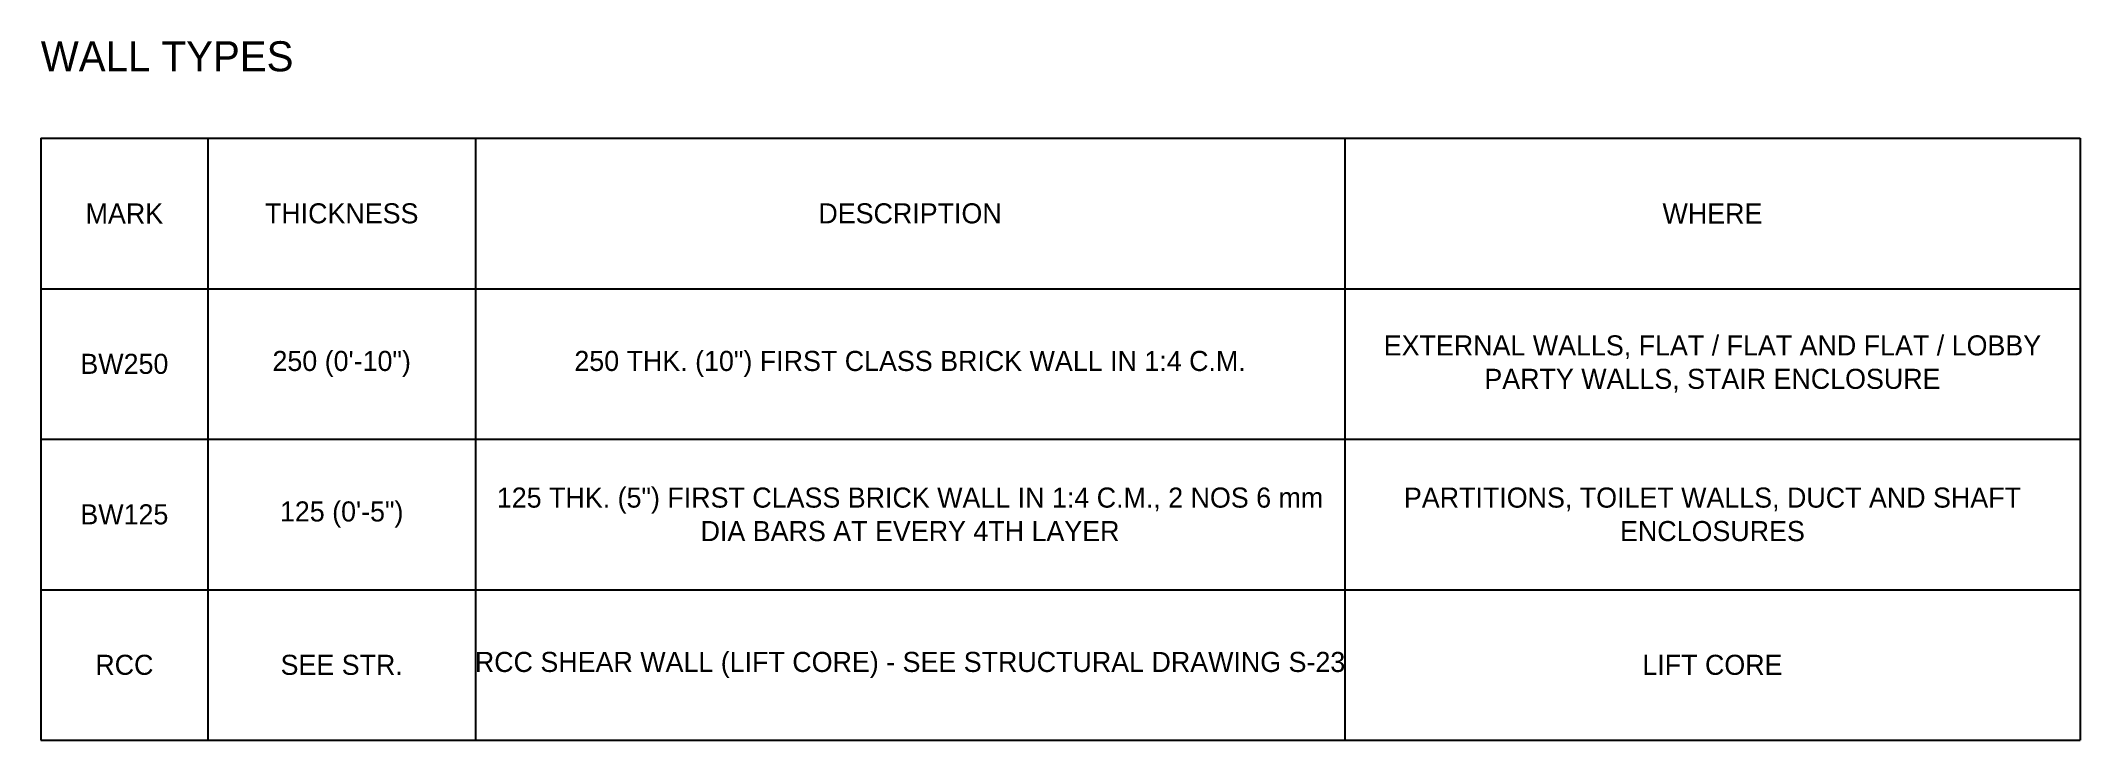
# Model space of a CAD drawing. Header units: millimetres. Extents: x -4369 to 320704, y -106852 to 19948.
# Drawn here: x 200000 to 212200, y -103600 to -99417 of the extents above; entities that cross this region are included whole.
import ezdxf

# ---------------------------------------------------------------- set-up
doc = ezdxf.new("R2010")
doc.units = ezdxf.units.MM
doc.layers.add('A-SCHED', color=7, linetype='Continuous')
doc.layers.add('A-SCHED-TEXT', color=2, linetype='Continuous')

msp = doc.modelspace()

# ---------------------------------------------------------------- texts
at = {"layer": 'A-SCHED-TEXT'}
msp.add_text('WALL TYPES', height=180, dxfattribs=at).set_placement((200000, -99600))
at = {"layer": 'A-SCHED-TEXT', "char_height": 120, "attachment_point": 5}
for s, insert, width in [('MARK', (200500, -100450), 900), ('THICKNESS', (201800, -100450), 1500), ('DESCRIPTION', (205200, -100450), 5100), ('WHERE', (210000, -100450), 4300), ('EXTERNAL WALLS, FLAT / FLAT AND FLAT / LOBBY PARTY WALLS, STAIR ENCLOSURE', (210000, -101350), 4300), ('BW250', (200500, -101350), 900), ('250 (0\'-10")', (201800, -101350), 1500), ('250 THK. (10") FIRST CLASS BRICK WALL IN 1:4 C.M.', (205200, -101350), 5100), ('125 THK. (5") FIRST CLASS BRICK WALL IN 1:4 C.M., 2 NOS 6 mm DIA BARS AT EVERY 4TH LAYER', (205200, -102250), 5100), ('PARTITIONS, TOILET WALLS, DUCT AND SHAFT ENCLOSURES', (210000, -102250), 4300), ('BW125', (200500, -102250), 900), ('125 (0\'-5")', (201800, -102250), 1500), ('RCC', (200500, -103150), 900), ('SEE STR.', (201800, -103150), 1500), ('RCC SHEAR WALL (LIFT CORE) - SEE STRUCTURAL DRAWING S-23', (205200, -103150), 5100), ('LIFT CORE', (210000, -103150), 4300)]:
    msp.add_mtext(s, dxfattribs=dict(at, insert=insert, width=width))

# ---------------------------------------------------------------- linework, layer by layer
at = {"layer": 'A-SCHED'}
for p, q in [((200000, -100000), (212200, -100000)), ((200000, -100000), (200000, -103600)), ((201000, -100000), (201000, -103600)), ((202600, -100000), (202600, -103600)), ((207800, -100000), (207800, -103600)), ((212200, -100000), (212200, -103600)), ((200000, -100900), (212200, -100900)), ((200000, -101800), (212200, -101800)), ((200000, -102700), (212200, -102700)), ((200000, -103600), (212200, -103600))]:
    msp.add_line(p, q, dxfattribs=at)

msp.set_redraw_order([(e.dxf.handle, doc.entitydb.next_handle()) for e in msp.query("TEXT MTEXT ATTDEF DIMENSION ARC_DIMENSION")])  # texts and dimensions are drawn at this point

doc.saveas('drawing.dxf')
